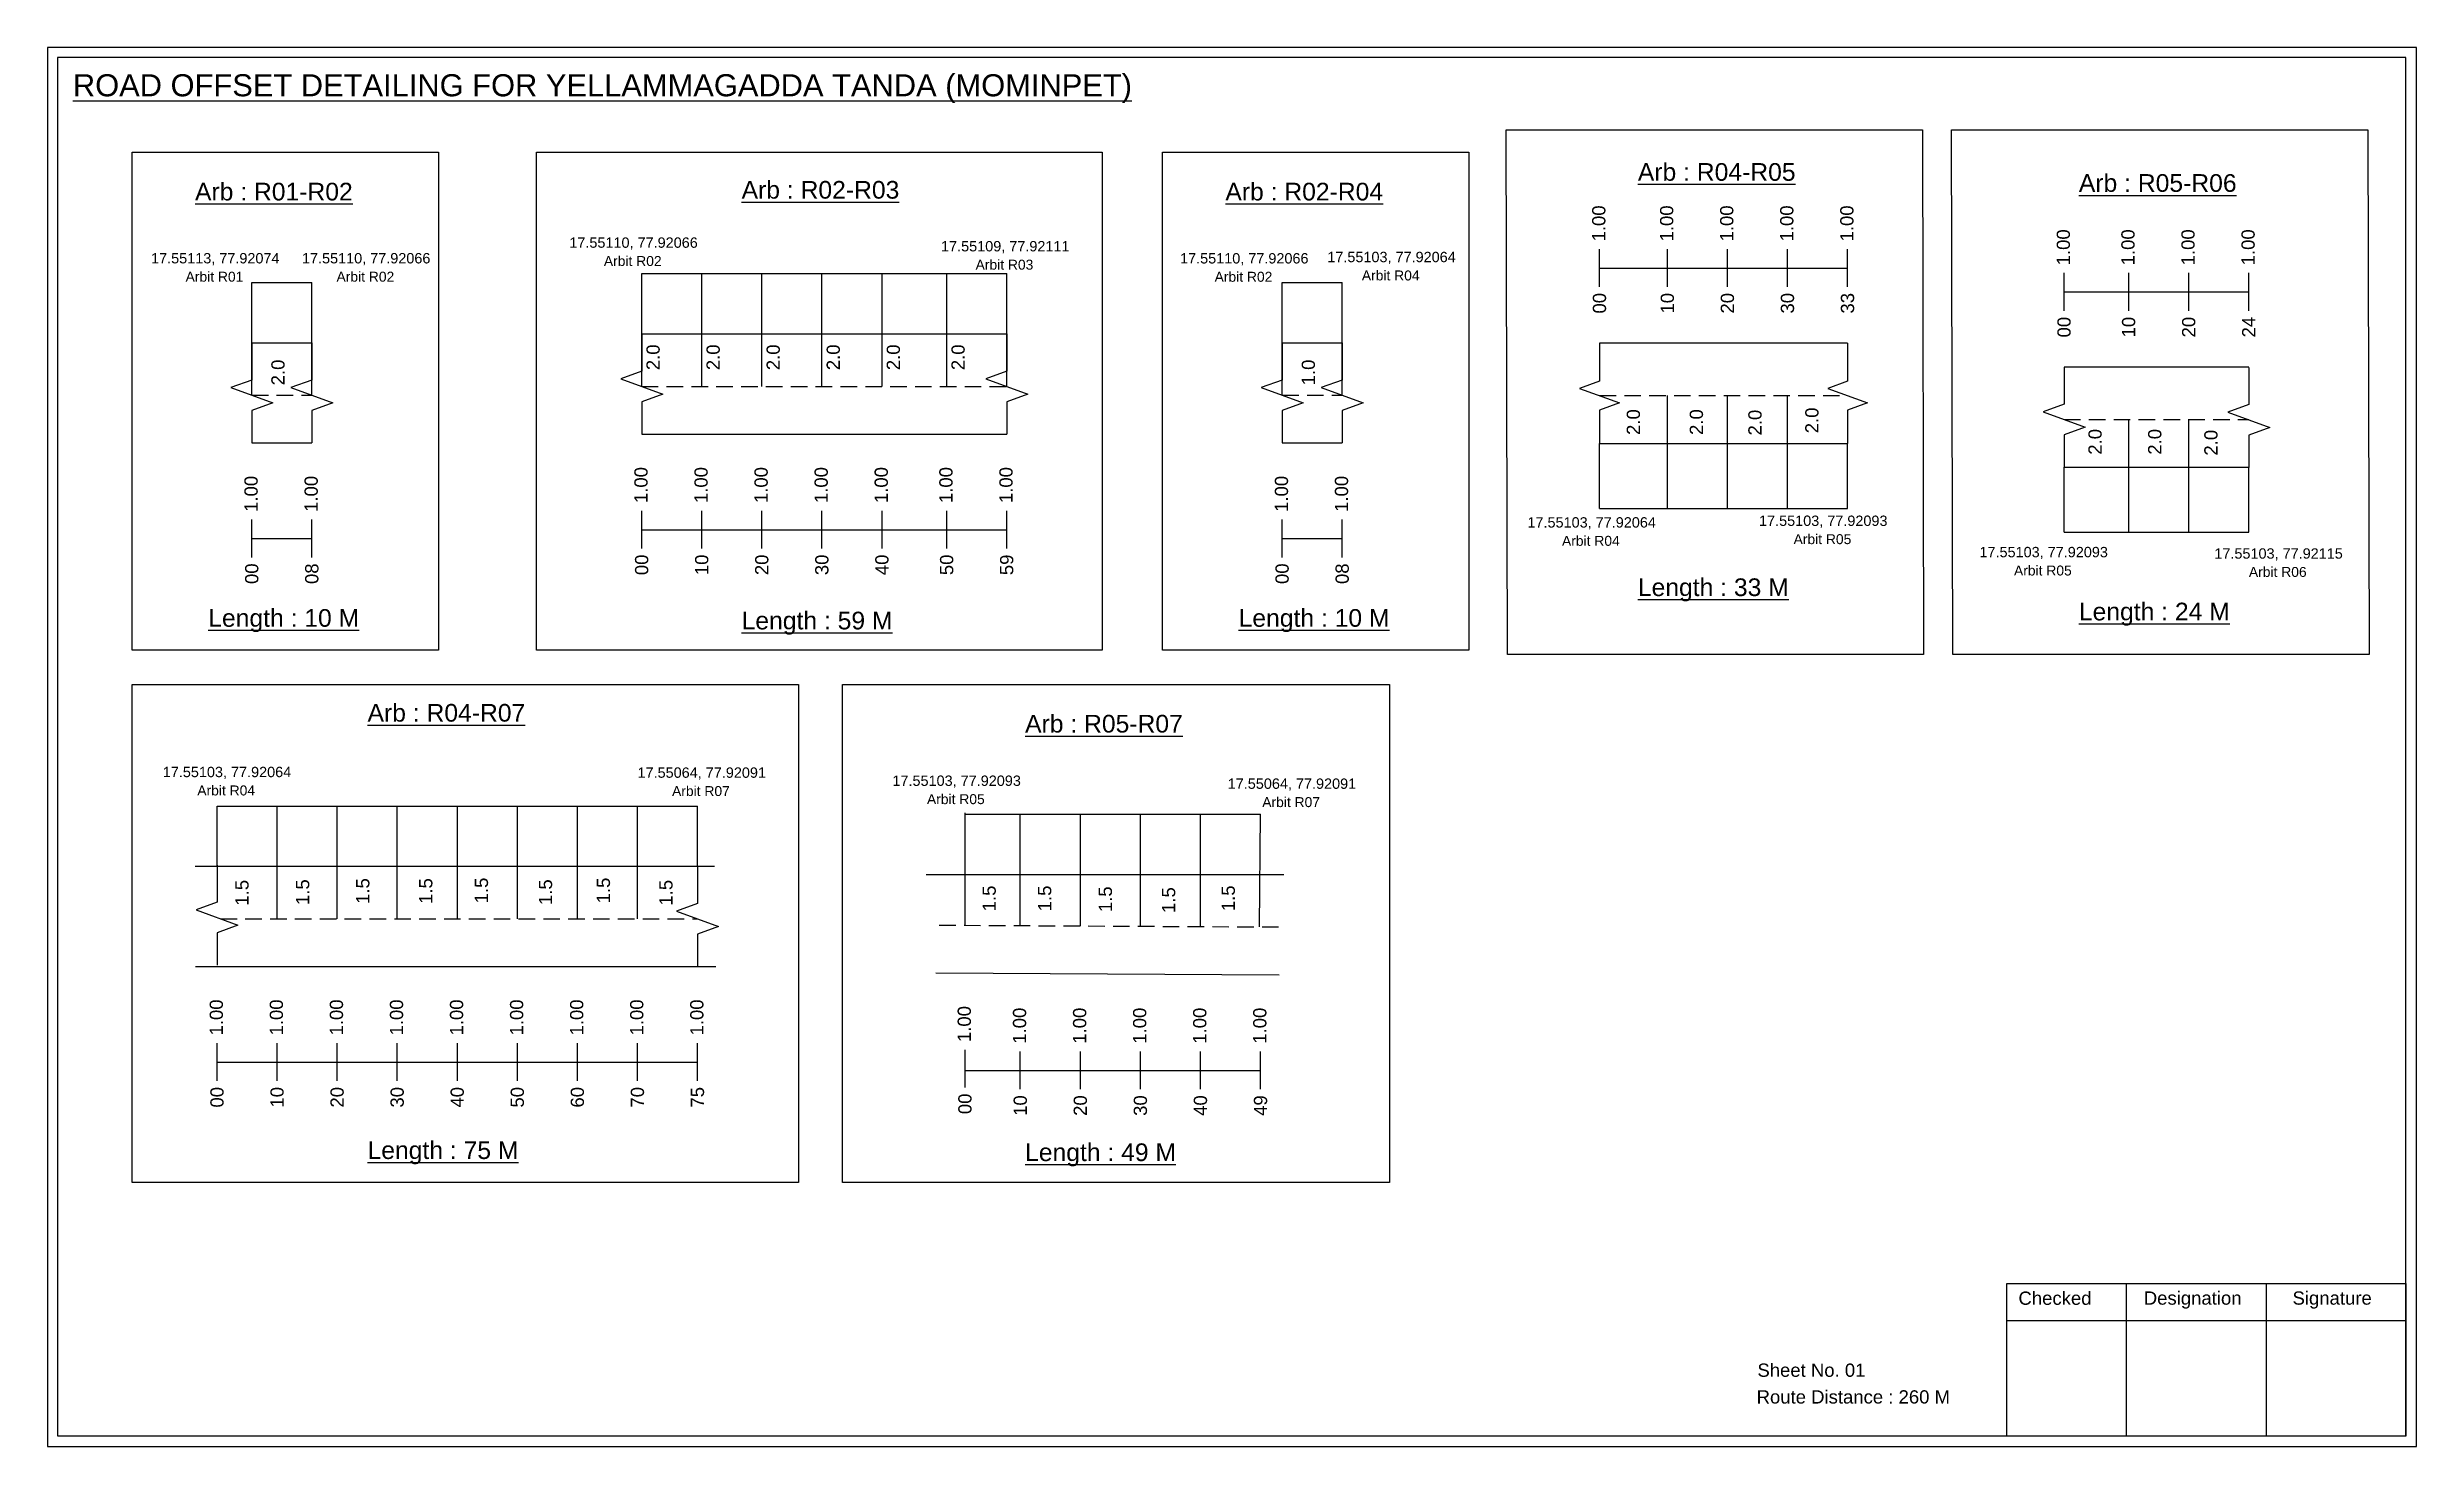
# Model space of a CAD drawing. Header units: inches. Extents: x 1464 to 5135, y 693 to 1291.
# Drawn here: x 4599 to 5135, y 747 to 1063 of the extents above; entities that cross this region are included whole.
import ezdxf

# ---------------------------------------------------------------- set-up
doc = ezdxf.new("R2010")
doc.units = ezdxf.units.IN
doc.header["$MEASUREMENT"] = 0
doc.linetypes.add('DASHED2', pattern=[0.375, 0.25, -0.125])
doc.layers.add('PDF_Geometry', color=7, linetype='Continuous')
doc.layers.add('PDF_Text', color=5, linetype='Continuous')
doc.styles.add('PDF Arial', font='arial.ttf')
doc.styles.get("Standard").update_dxf_attribs({"font": 'arial.ttf'})

msp = doc.modelspace()

# ---------------------------------------------------------------- texts
at = {"color": 242, "true_color": 0xcd2027}
for s, height, p in [('%%UROAD OFFSET DETAILING FOR YELLAMMAGADDA TANDA (MOMINPET)', 5, (4604.72, 1052.26)), ('%%UArb : R04-R05', 4, (4959.08, 1033.14)), ('%%UArb : R01-R02', 4, (4632.37, 1028.69)), ('%%UArb : R02-R03', 4, (4756.14, 1029.1)), ('%%UArb : R02-R04', 4, (4865.68, 1028.69)), ('%%UArb : R05-R06', 4, (5058.94, 1030.64)), ('%%ULength : 33 M', 4, (4959.08, 939.14)), ('%%ULength : 10 M', 4, (4635.37, 932.19)), ('%%ULength : 59 M', 4, (4756.14, 931.6)), ('%%ULength : 10 M', 4, (4868.68, 932.19)), ('%%ULength : 24 M', 4, (5058.94, 933.64)), ('%%UArb : R04-R07', 4, (4671.44, 910.72)), ('%%UArb : R05-R07', 4, (4820.33, 908.25)), ('%%ULength : 75 M', 4, (4671.44, 811.72)), ('%%ULength : 49 M', 4, (4820.33, 811.25))]:
    msp.add_text(s, height=height, dxfattribs=at).set_placement(p)
at = {"color": 217, "true_color": 0x93278f}
for s, p in [('1.00', (4951.73, 1019.41)), ('1.00', (4967.1, 1019.41)), ('1.00', (4980.7, 1019.41)), ('1.00', (4994.3, 1019.41)), ('1.00', (5007.9, 1019.41)), ('1.00', (5056.92, 1014)), ('1.00', (5071.55, 1014)), ('1.00', (5085.15, 1014)), ('1.00', (5098.75, 1014)), ('00', (4951.88, 1003.09)), ('10', (4967.25, 1003.09)), ('20', (4980.85, 1003.09)), ('30', (4994.45, 1003.09)), ('33', (5008.05, 1003.09)), ('00', (5057.07, 997.68)), ('10', (5071.7, 997.68)), ('20', (5085.3, 997.68)), ('24', (5098.9, 997.68)), ('1.00', (4646.56, 958.19)), ('1.00', (4660.16, 958.19)), ('1.00', (4734.85, 960.19)), ('1.00', (4748.45, 960.19)), ('1.00', (4762.05, 960.19)), ('1.00', (4775.65, 960.19)), ('1.00', (4789.25, 960.19)), ('1.00', (4803.9, 960.19)), ('1.00', (4817.5, 960.19)), ('1.00', (4879.87, 958.19)), ('1.00', (4893.47, 958.19)), ('00', (4646.71, 941.87)), ('08', (4660.31, 941.87)), ('00', (4735, 943.87)), ('10', (4748.6, 943.87)), ('20', (4762.2, 943.87)), ('30', (4775.8, 943.87)), ('40', (4789.4, 943.87)), ('50', (4804.06, 943.87)), ('59', (4817.66, 943.87)), ('00', (4880.02, 941.87)), ('08', (4893.62, 941.87)), ('1.00', (4638.69, 839.68)), ('1.00', (4652.29, 839.68)), ('1.00', (4665.89, 839.68)), ('1.00', (4679.49, 839.68)), ('1.00', (4693.09, 839.68)), ('1.00', (4706.69, 839.68)), ('1.00', (4720.29, 839.68)), ('1.00', (4733.89, 839.68)), ('1.00', (4747.49, 839.68)), ('1.00', (4808.05, 838.19)), ('1.00', (4820.57, 837.81)), ('1.00', (4834.17, 837.81)), ('1.00', (4847.77, 837.81)), ('1.00', (4861.37, 837.81)), ('1.00', (4874.97, 837.81)), ('00', (4638.84, 823.36)), ('10', (4652.44, 823.36)), ('20', (4666.04, 823.36)), ('30', (4679.64, 823.36)), ('40', (4693.24, 823.36)), ('50', (4706.84, 823.36)), ('60', (4720.44, 823.36)), ('70', (4734.04, 823.36)), ('75', (4747.64, 823.36)), ('00', (4808.2, 821.87)), ('10', (4820.73, 821.48)), ('20', (4834.33, 821.48)), ('30', (4847.93, 821.48)), ('40', (4861.53, 821.48)), ('49', (4875.13, 821.48))]:
    msp.add_text(s, height=3, rotation=90, dxfattribs=at).set_placement(p)
at = {"color": 5}
for s, height, p in [('17.55110, 77.92066', 2.34, (4717.13, 1017.98)), ('17.55109, 77.92111', 2.34, (4801.3, 1017.16)), ('17.55113, 77.92074', 2.34, (4622.42, 1014.44)), ('17.55110, 77.92066', 2.34, (4656.59, 1014.44)), ('Arbit R02', 2.246, (4724.95, 1013.86)), ('Arbit R03', 2.246, (4809.12, 1013.03)), ('17.55110, 77.92066', 2.34, (4855.42, 1014.42)), ('17.55103, 77.92064', 2.34, (4888.76, 1014.72)), ('Arbit R01', 2.246, (4630.24, 1010.31)), ('Arbit R02', 2.246, (4664.41, 1010.31)), ('Arbit R02', 2.246, (4863.24, 1010.29)), ('Arbit R04', 2.246, (4896.58, 1010.59)), ('17.55103, 77.92064', 2.34, (4934.08, 954.65)), ('17.55103, 77.92093', 2.34, (4986.52, 955.02)), ('Arbit R04', 2.246, (4941.9, 950.52)), ('Arbit R05', 2.246, (4994.34, 950.9)), ('17.55103, 77.92093', 2.34, (5036.43, 947.93)), ('17.55103, 77.92115', 2.34, (5089.62, 947.61)), ('Arbit R05', 2.246, (5044.25, 943.8)), ('Arbit R06', 2.246, (5097.44, 943.48)), ('17.55103, 77.92064', 2.34, (4625.07, 898.15)), ('Arbit R04', 2.246, (4632.89, 894.02)), ('17.55064, 77.92091', 2.34, (4732.57, 898.01)), ('Arbit R07', 2.246, (4740.39, 893.88)), ('17.55103, 77.92093', 2.34, (4790.29, 896.18)), ('17.55064, 77.92091', 2.34, (4866.21, 895.51)), ('Arbit R05', 2.246, (4798.11, 892.05)), ('Arbit R07', 2.246, (4874.03, 891.38))]:
    msp.add_text(s, height=height, dxfattribs=at).set_placement(p)
for s, p in [('2.0', (4652.65, 986.84)), ('2.0', (4737.59, 990.27)), ('2.0', (4751.19, 990.27)), ('2.0', (4764.79, 990.27)), ('2.0', (4778.39, 990.27)), ('2.0', (4791.99, 990.27)), ('2.0', (4806.65, 990.27)), ('1.0', (4885.96, 986.84)), ('2.0', (4959.56, 975.61)), ('2.0', (4973.83, 975.61)), ('2.0', (4987.09, 975.49)), ('2.0', (4999.98, 975.99)), ('2.0', (5064.1, 971.14)), ('2.0', (5077.62, 971.14)), ('2.0', (5090.34, 970.94)), ('1.5', (4644.5, 869.07)), ('1.5', (4658.24, 869.2)), ('1.5', (4671.86, 869.46)), ('1.5', (4686.12, 869.46)), ('1.5', (4698.72, 869.58)), ('1.5', (4713.23, 869.2)), ('1.5', (4726.34, 869.58)), ('1.5', (4740.5, 869.08)), ('1.5', (4813.69, 867.79)), ('1.5', (4826.26, 867.79)), ('1.5', (4840, 867.6)), ('1.5', (4854.32, 867.41)), ('1.5', (4867.83, 867.82))]:
    msp.add_text(s, height=3, rotation=90).set_placement(p)
for s, p in [('Sheet No. 01', (4986.15, 762.42)), ('Route Distance : 260 M', (4985.97, 756.37))]:
    msp.add_text(s, height=3).set_placement(p)
at = {"layer": 'PDF_Text', "color": 7, "attachment_point": 7, "style": 'PDF Arial'}
for s, insert, char_height in [('Checked', (5045.26, 778.67), 3.001), ('Designation', (5073.64, 777.84), 3.0006), ('Signature', (5107.32, 777.84), 3.001)]:
    msp.add_mtext(s, dxfattribs=dict(at, insert=insert, char_height=char_height))

# ---------------------------------------------------------------- linework, layer by layer
at = {"color": 217, "true_color": 0x93278f}
for p, q in [((4950.4, 1009.12), (4950.4, 1017.67)), ((4965.77, 1009.12), (4965.77, 1017.67)), ((4979.37, 1009.12), (4979.37, 1017.67)), ((4992.97, 1009.12), (4992.97, 1017.67)), ((5006.57, 1009.12), (5006.57, 1017.67)), ((4950.4, 1013.38), (5006.57, 1013.38)), ((5055.59, 1003.71), (5055.59, 1012.27)), ((5070.22, 1003.71), (5070.22, 1012.27)), ((5083.82, 1003.71), (5083.82, 1012.27)), ((5097.42, 1003.71), (5097.42, 1012.27)), ((5055.59, 1007.99), (5097.42, 1007.99)), ((4645.23, 947.89), (4645.23, 956.45)), ((4658.83, 947.89), (4658.83, 956.45)), ((4733.53, 949.89), (4733.53, 958.45)), ((4747.13, 949.89), (4747.13, 958.45)), ((4760.73, 949.89), (4760.73, 958.45)), ((4774.33, 949.89), (4774.33, 958.45)), ((4787.93, 949.89), (4787.93, 958.45)), ((4802.58, 949.9), (4802.58, 958.45)), ((4816.18, 949.9), (4816.18, 958.45)), ((4878.54, 947.89), (4878.54, 956.45)), ((4892.14, 947.89), (4892.14, 956.45)), ((4645.23, 952.16), (4658.83, 952.17)), ((4733.53, 954.16), (4816.18, 954.17)), ((4878.54, 952.16), (4892.14, 952.17)), ((4637.37, 829.39), (4637.37, 837.94)), ((4650.97, 829.39), (4650.97, 837.94)), ((4664.57, 829.39), (4664.57, 837.94)), ((4678.17, 829.39), (4678.17, 837.94)), ((4691.77, 829.39), (4691.77, 837.94)), ((4705.37, 829.39), (4705.37, 837.94)), ((4718.97, 829.39), (4718.97, 837.94)), ((4732.57, 829.39), (4732.57, 837.94)), ((4746.17, 829.39), (4746.17, 837.94)), ((4637.37, 833.66), (4746.17, 833.66)), ((4806.73, 827.9), (4806.73, 836.45)), ((4806.73, 831.78), (4873.65, 831.79)), ((4819.25, 827.51), (4819.25, 836.07)), ((4832.85, 827.51), (4832.85, 836.07)), ((4846.45, 827.51), (4846.45, 836.07)), ((4860.05, 827.51), (4860.05, 836.07)), ((4873.65, 827.51), (4873.65, 836.07))]:
    msp.add_line(p, q, dxfattribs=at)
at = {"color": 5}
for p, q in [((4645.23, 1010.13), (4658.83, 1010.13)), ((4733.53, 1012.13), (4816.18, 1012.13)), ((4878.54, 1010.13), (4892.14, 1010.13)), ((4950.4, 958.97), (5006.57, 958.97)), ((5055.59, 953.57), (5097.42, 953.57)), ((4637.37, 891.62), (4746.17, 891.62)), ((4806.73, 889.75), (4873.65, 889.75))]:
    msp.add_line(p, q, dxfattribs=at)
for p, q in [((4645.23, 984.59), (4645.23, 1010.13)), ((4658.83, 984.59), (4658.83, 1010.13)), ((4733.53, 986.59), (4733.53, 1012.13)), ((4747.13, 986.59), (4747.13, 1012.13)), ((4760.73, 986.59), (4760.73, 1012.13)), ((4774.33, 986.59), (4774.33, 1012.13)), ((4787.93, 986.59), (4787.93, 1012.13)), ((4802.58, 986.6), (4802.58, 1012.13)), ((4816.18, 986.6), (4816.18, 1012.13)), ((4878.54, 984.59), (4878.54, 1010.13)), ((4892.14, 984.59), (4892.14, 1010.13)), ((4733.53, 998.48), (4816.18, 998.48)), ((4645.23, 996.48), (4658.83, 996.48)), ((4878.54, 996.48), (4892.14, 996.48)), ((5006.57, 996.39), (4950.4, 996.39)), ((5097.42, 990.99), (5055.59, 990.99)), ((4965.77, 958.97), (4965.77, 984.51)), ((4979.37, 958.97), (4979.37, 984.51)), ((4992.97, 958.97), (4992.97, 984.51)), ((5070.22, 953.57), (5070.22, 979.1)), ((5083.82, 953.57), (5083.82, 979.1)), ((4645.23, 973.79), (4658.83, 973.79)), ((4733.53, 975.79), (4816.18, 975.79)), ((4878.54, 973.79), (4892.14, 973.79)), ((4950.4, 973.71), (5006.57, 973.71)), ((4950.4, 958.97), (4950.4, 973.71)), ((5006.57, 958.97), (5006.57, 973.71)), ((5055.59, 968.3), (5081.15, 968.3)), ((5055.59, 953.57), (5055.59, 968.3)), ((5081.15, 968.3), (5097.42, 968.3)), ((5097.42, 953.57), (5097.42, 968.3)), ((4637.37, 877.98), (4637.37, 891.62)), ((4650.97, 866.09), (4650.97, 891.62)), ((4664.57, 866.09), (4664.57, 891.62)), ((4678.17, 866.09), (4678.17, 891.62)), ((4691.77, 866.09), (4691.77, 891.62)), ((4705.37, 866.09), (4705.37, 891.62)), ((4718.97, 866.09), (4718.97, 891.62)), ((4732.57, 866.09), (4732.57, 891.62)), ((4746.17, 877.97), (4746.17, 891.62)), ((4806.73, 864.51), (4806.73, 890.05)), ((4819.25, 864.46), (4819.25, 889.75)), ((4832.85, 864.41), (4832.85, 889.75)), ((4846.45, 864.47), (4846.45, 889.75)), ((4860.05, 864.21), (4860.05, 889.75)), ((4873.42, 864.25), (4873.65, 889.75)), ((4632.37, 877.97), (4749.99, 878.03)), ((4878.9, 876.07), (4797.94, 876.07)), ((4632.51, 855.28), (4750.3, 855.28)), ((4800.15, 853.87), (4877.88, 853.44))]:
    msp.add_line(p, q)
at = {"linetype": 'DASHED2', "ltscale": 15}
for p, q in [((4645.23, 984.59), (4658.83, 984.59)), ((4733.53, 986.6), (4816.18, 986.6)), ((4878.54, 984.59), (4892.14, 984.59)), ((4950.4, 984.51), (5006.57, 984.51)), ((5055.59, 979.1), (5097.42, 979.1)), ((4638.13, 866.09), (4746.17, 866.09)), ((4800.87, 864.65), (4879.15, 864.24))]:
    msp.add_line(p, q, dxfattribs=at)
for points in [[(4929.25, 1044.71), (5023.5, 1044.71), (5023.78, 925.89), (4929.54, 925.89)], [(5030.13, 1044.71), (5124.37, 1044.71), (5124.65, 925.89), (5030.41, 925.89)], [(4618.14, 1039.61), (4687.51, 1039.61), (4687.51, 926.93), (4618.14, 926.93)], [(4709.66, 1039.61), (4837.76, 1039.61), (4837.76, 926.93), (4709.66, 926.93)], [(4851.45, 1039.61), (4920.82, 1039.61), (4920.82, 926.93), (4851.45, 926.93)], [(4618.14, 919.1), (4768.99, 919.1), (4768.99, 806.42), (4618.14, 806.42)], [(4779.02, 919.1), (4902.83, 919.1), (4902.83, 806.42), (4779.02, 806.42)]]:
    msp.add_lwpolyline(points, close=True)
at = {"linetype": 'Continuous'}
for points in [[(4733.53, 998.48), (4733.53, 990.04), (4728.78, 988.32), (4738.27, 984.87), (4733.53, 983.14), (4733.53, 975.79)], [(4816.18, 998.48), (4816.18, 990.04), (4811.44, 988.32), (4820.92, 984.87), (4816.18, 983.14), (4816.18, 975.79)], [(4645.23, 996.48), (4645.23, 988.04), (4640.49, 986.32), (4649.98, 982.87), (4645.23, 981.14), (4645.23, 973.79)], [(4658.83, 996.48), (4658.83, 988.04), (4654.09, 986.32), (4663.58, 982.87), (4658.83, 981.14), (4658.83, 973.79)], [(4878.54, 996.48), (4878.54, 988.04), (4873.8, 986.32), (4883.28, 982.87), (4878.54, 981.14), (4878.54, 973.79)], [(4892.14, 996.48), (4892.14, 988.04), (4887.4, 986.32), (4896.88, 982.87), (4892.14, 981.14), (4892.14, 973.79)], [(4950.4, 996.39), (4950.4, 987.78), (4945.9, 986.14), (4954.9, 982.87), (4950.4, 981.23), (4950.4, 973.71)], [(5006.57, 996.39), (5006.57, 987.78), (5002.07, 986.14), (5011.07, 982.87), (5006.57, 981.23), (5006.57, 973.71)], [(5006.57, 996.39), (5006.57, 987.78), (5002.07, 986.14), (5011.07, 982.87), (5006.57, 981.23), (5006.57, 973.71)], [(5055.59, 990.99), (5055.59, 982.56), (5050.85, 980.83), (5060.33, 977.38), (5055.59, 975.65), (5055.59, 968.3)], [(5097.42, 990.91), (5097.42, 982.48), (5092.68, 980.75), (5102.16, 977.3), (5097.42, 975.57), (5097.42, 968.22)], [(4637.35, 878.25), (4637.35, 869.82), (4632.6, 868.1), (4642.09, 864.64), (4637.35, 862.92), (4637.35, 855.57)], [(4746.17, 877.97), (4746.17, 869.54), (4741.42, 867.81), (4750.91, 864.36), (4746.17, 862.63), (4746.17, 855.28)]]:
    msp.add_lwpolyline(points, dxfattribs=at)
at = {"layer": 'PDF_Geometry'}
for points in [[(4598.94, 1063.33), (4598.94, 746.62), (5135.42, 746.62), (5135.42, 1063.33)], [(4601.27, 1061.01), (4601.27, 749.04), (5133, 749.04), (5133, 1061.01)]]:
    msp.add_lwpolyline(points, close=True, dxfattribs=at)
at = {"layer": 'PDF_Geometry', "color": 242, "true_color": 0xcc1f26}
msp.add_lwpolyline([(5133, 748.95), (5042.65, 748.95), (5042.65, 783.56), (5133, 783.56)], close=True, dxfattribs=at)
for points in [[(5069.64, 783.56), (5069.64, 748.95)], [(5101.36, 783.56), (5101.36, 748.95)], [(5042.65, 775.19), (5133, 775.19)]]:
    msp.add_lwpolyline(points, dxfattribs=at)

msp.set_redraw_order([(e.dxf.handle, doc.entitydb.next_handle()) for e in msp.query("TEXT MTEXT ATTDEF DIMENSION ARC_DIMENSION")])  # texts and dimensions are drawn at this point

doc.saveas('drawing.dxf')
